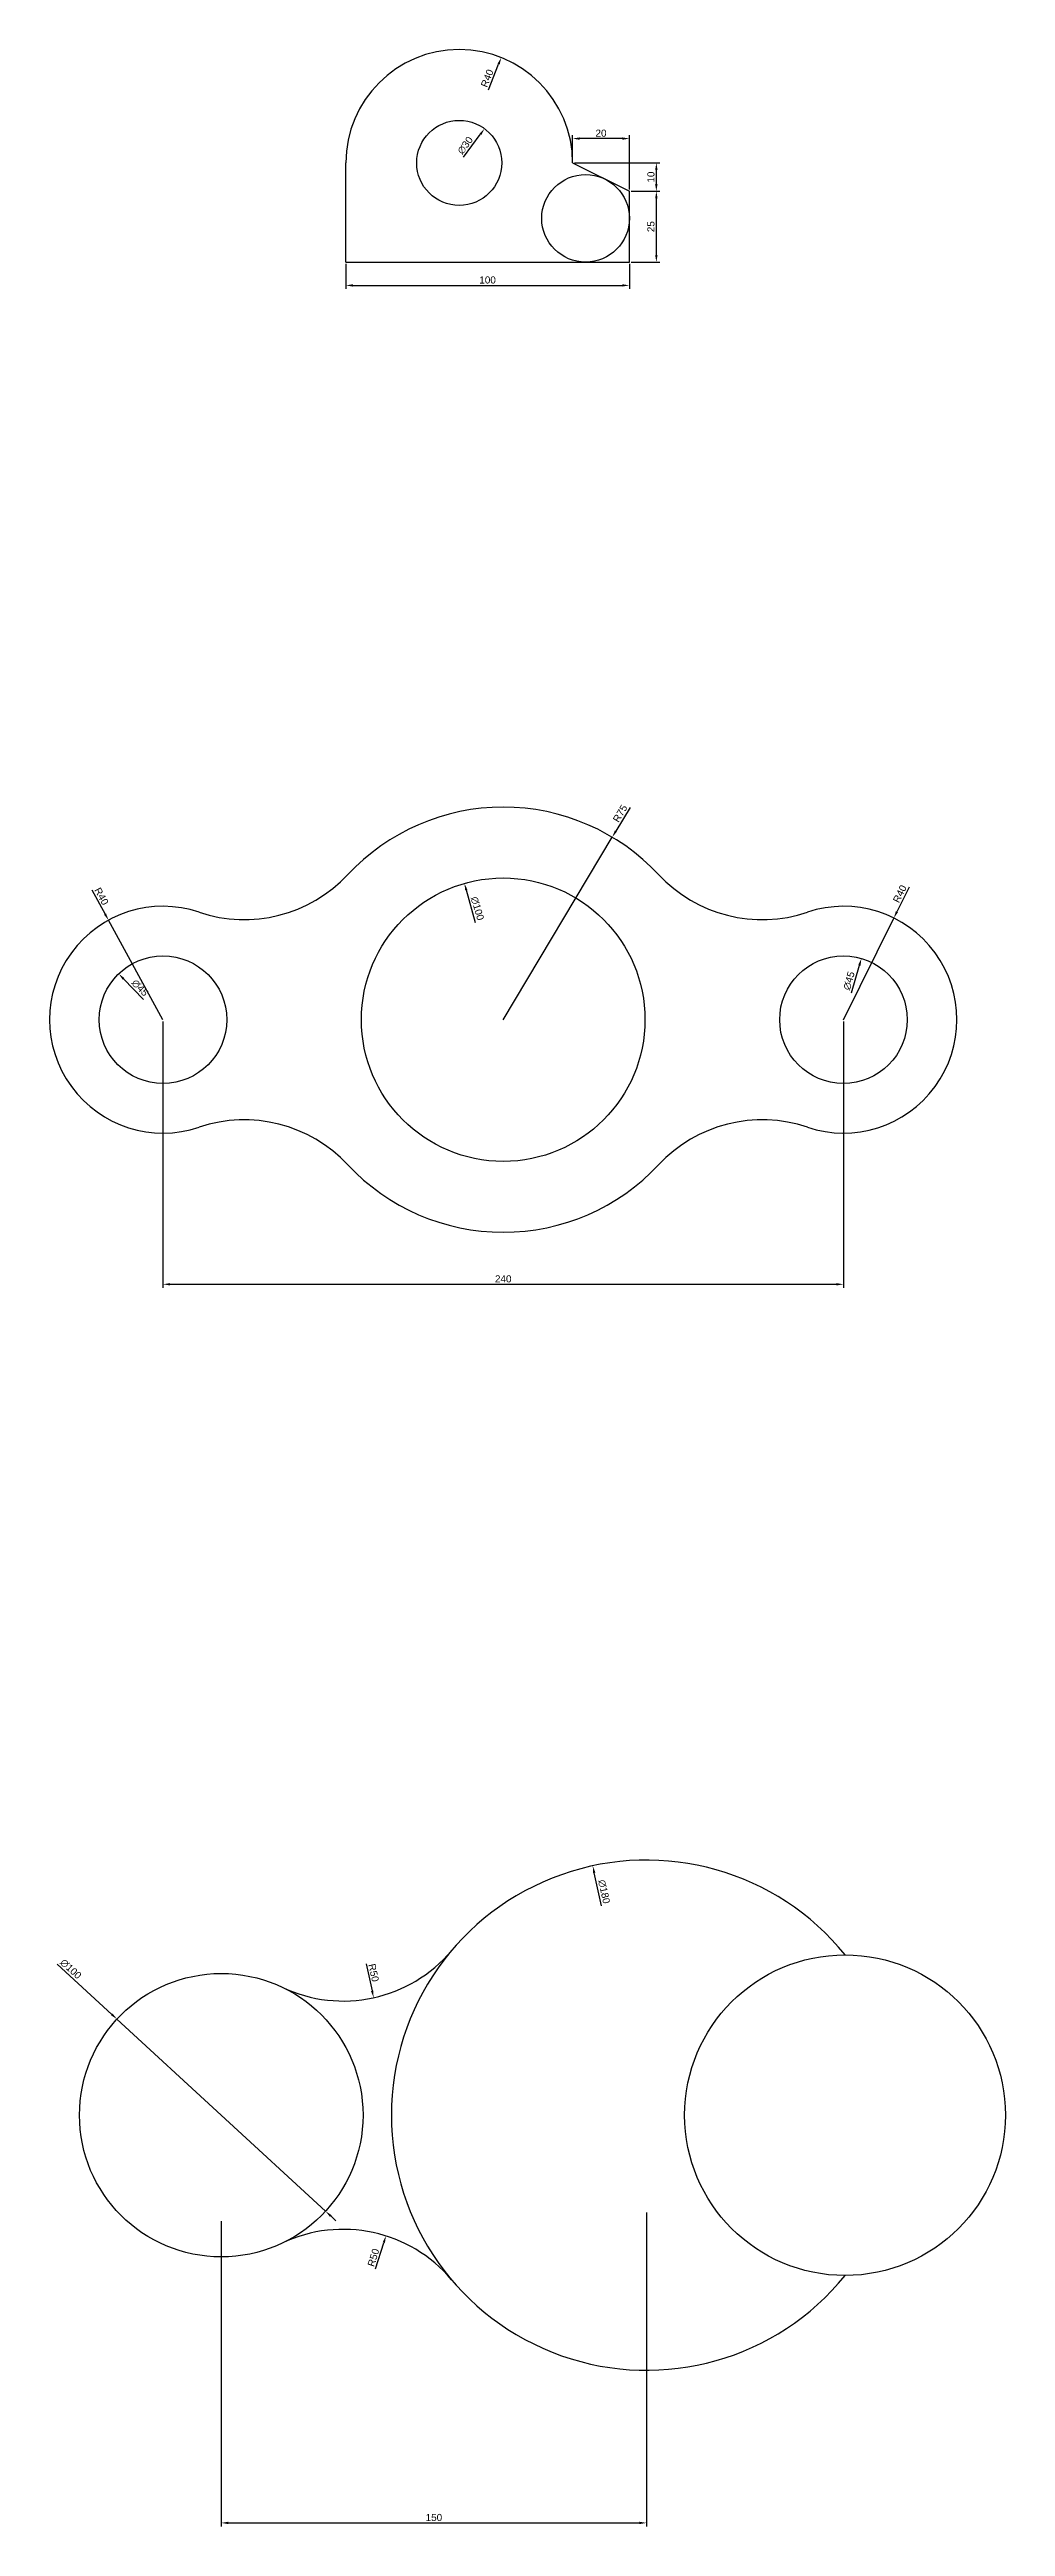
# Model space of a CAD drawing. Header units: millimetres. Extents: x 826 to 2271, y 487 to 1389.
# Drawn here: x 1934 to 2271, y 506 to 1380 of the extents above; entities that cross this region are included whole.
import ezdxf

# ---------------------------------------------------------------- set-up
doc = ezdxf.new("R2010")
doc.units = ezdxf.units.MM
doc.styles.get("Standard").update_dxf_attribs({"font": 'arial.ttf'})
doc.dimstyles.new('ISO-25', dxfattribs={"dimtxt": 2.5, "dimasz": 2.5, "dimexe": 1.25, "dimexo": 0.625, "dimtad": 1, "dimtxsty": 'Standard', "dimcen": 2.5, "dimadec": 0, "dimazin": 0, "dimtfac": 1, "dimtmove": 0, "dimatfit": 3, "dimfxl": 1, "dimarcsym": 0})

msp = doc.modelspace()

# ---------------------------------------------------------------- blocks, each defined once
blk = doc.blocks.new('*D25')
at = {"color": 0, "lineweight": -2, "transparency": 16777216}
for p, q in [((1936.97, 704.47), (1956.25, 686.71)), ((2031.64, 617.26), (1958.09, 685.01)), ((2033.48, 615.57), (2035.31, 613.87))]:
    blk.add_line(p, q, dxfattribs=at)
at = {"color": 0, "transparency": 16777216}
for points in [[(1956.53, 687.01), (1955.97, 686.4), (1958.09, 685.01)], [(2033.76, 615.87), (2033.19, 615.26), (2031.64, 617.26)]]:
    blk.add_solid(points, dxfattribs=at)
at = {"layer": 'Defpoints', "color": 0, "transparency": 16777216}
for p in [(1958.09, 685.01), (2031.64, 617.26)]:
    blk.add_point(p, dxfattribs=at)
at = {"color": 0, "transparency": 16777216, "insert": (1941.79, 702.7), "char_height": 2.5, "attachment_point": 5, "rotation": 317.34926}
blk.add_mtext('∅100', dxfattribs=at)
blk = doc.blocks.new('*D27')
at = {"color": 0, "lineweight": -2, "transparency": 16777216}
blk.add_line((2045.98, 704.52), (2048.07, 695.03), dxfattribs=at)
at = {"color": 0, "transparency": 16777216}
blk.add_solid([(2048.47, 695.12), (2047.66, 694.94), (2048.6, 692.59)], dxfattribs=at)
at = {"layer": 'Defpoints', "color": 0, "transparency": 16777216}
for p in [(2037.86, 741.42), (2048.6, 692.59)]:
    blk.add_point(p, dxfattribs=at)
at = {"color": 0, "transparency": 16777216, "insert": (2048.61, 701.4), "char_height": 2.5, "attachment_point": 5, "rotation": 282.40433}
blk.add_mtext('R50', dxfattribs=at)
blk = doc.blocks.new('*D28')
at = {"color": 0, "lineweight": -2, "transparency": 16777216}
blk.add_line((2049.26, 596.88), (2052.19, 606.14), dxfattribs=at)
at = {"color": 0, "transparency": 16777216}
blk.add_solid([(2051.79, 606.27), (2052.59, 606.01), (2052.94, 608.52)], dxfattribs=at)
at = {"layer": 'Defpoints', "color": 0, "transparency": 16777216}
for p in [(2052.94, 608.52), (2037.86, 560.85)]:
    blk.add_point(p, dxfattribs=at)
at = {"color": 0, "transparency": 16777216, "insert": (2048.53, 600.89), "char_height": 2.5, "attachment_point": 5, "rotation": 72.4447}
blk.add_mtext('R50', dxfattribs=at)
blk = doc.blocks.new('*D29')
at = {"color": 0, "lineweight": -2, "transparency": 16777216}
blk.add_line((2128.93, 724.95), (2126.4, 736.67), dxfattribs=at)
at = {"color": 0, "transparency": 16777216}
blk.add_solid([(2126.81, 736.75), (2126, 736.58), (2125.88, 739.11)], dxfattribs=at)
at = {"layer": 'Defpoints', "color": 0, "transparency": 16777216}
for p in [(2125.88, 739.11), (2163.85, 563.16)]:
    blk.add_point(p, dxfattribs=at)
at = {"color": 0, "transparency": 16777216, "insert": (2129.86, 730), "char_height": 2.5, "attachment_point": 5, "rotation": 282.17852}
blk.add_mtext('∅180', dxfattribs=at)
blk = doc.blocks.new('*D30')
at = {"color": 0, "lineweight": -2, "transparency": 16777216}
for p, q in [((1994.86, 613.76), (1994.86, 506.02)), ((2144.86, 616.78), (2144.86, 506.02)), ((1997.36, 507.27), (2142.36, 507.27))]:
    blk.add_line(p, q, dxfattribs=at)
at = {"color": 0, "transparency": 16777216}
for points in [[(1997.36, 507.69), (1997.36, 506.86), (1994.86, 507.27)], [(2142.36, 507.69), (2142.36, 506.86), (2144.86, 507.27)]]:
    blk.add_solid(points, dxfattribs=at)
at = {"layer": 'Defpoints', "color": 0, "transparency": 16777216}
for p in [(1994.86, 614.39), (2144.86, 617.4), (2144.86, 507.27)]:
    blk.add_point(p, dxfattribs=at)
at = {"color": 0, "transparency": 16777216, "insert": (2069.86, 509.18), "char_height": 2.5, "attachment_point": 5}
blk.add_mtext('150', dxfattribs=at)
blk = doc.blocks.new('*D45')
at = {"color": 0, "lineweight": -2, "transparency": 16777216}
for p, q in [((2038.79, 1304.31), (2038.79, 1295.47)), ((2138.79, 1304.31), (2138.79, 1295.47)), ((2041.29, 1296.72), (2136.29, 1296.72))]:
    blk.add_line(p, q, dxfattribs=at)
at = {"color": 0, "transparency": 16777216}
for points in [[(2041.29, 1297.14), (2041.29, 1296.3), (2038.79, 1296.72)], [(2136.29, 1297.14), (2136.29, 1296.3), (2138.79, 1296.72)]]:
    blk.add_solid(points, dxfattribs=at)
at = {"layer": 'Defpoints', "color": 0, "transparency": 16777216}
for p in [(2038.79, 1304.94), (2138.79, 1304.94), (2138.79, 1296.72)]:
    blk.add_point(p, dxfattribs=at)
at = {"color": 0, "transparency": 16777216, "insert": (2088.79, 1298.62), "char_height": 2.5, "attachment_point": 5}
blk.add_mtext('100', dxfattribs=at)
blk = doc.blocks.new('*D46')
at = {"color": 0, "lineweight": -2, "transparency": 16777216}
for p, q in [((2139.42, 1329.94), (2149.56, 1329.94)), ((2148.31, 1307.44), (2148.31, 1327.44)), ((2139.42, 1304.94), (2149.56, 1304.94))]:
    blk.add_line(p, q, dxfattribs=at)
at = {"color": 0, "transparency": 16777216}
for points in [[(2147.89, 1327.44), (2148.73, 1327.44), (2148.31, 1329.94)], [(2147.89, 1307.44), (2148.73, 1307.44), (2148.31, 1304.94)]]:
    blk.add_solid(points, dxfattribs=at)
at = {"layer": 'Defpoints', "color": 0, "transparency": 16777216}
for p in [(2138.79, 1329.94), (2148.31, 1329.94), (2138.79, 1304.94)]:
    blk.add_point(p, dxfattribs=at)
at = {"color": 0, "transparency": 16777216, "insert": (2146.41, 1317.44), "char_height": 2.5, "attachment_point": 5, "rotation": 90}
blk.add_mtext('25', dxfattribs=at)
blk = doc.blocks.new('*D47')
at = {"color": 0, "lineweight": -2, "transparency": 16777216}
for p, q in [((2119.42, 1339.94), (2149.56, 1339.94)), ((2148.31, 1332.44), (2148.31, 1337.44)), ((2139.42, 1329.94), (2149.56, 1329.94))]:
    blk.add_line(p, q, dxfattribs=at)
at = {"color": 0, "transparency": 16777216}
for points in [[(2147.89, 1337.44), (2148.73, 1337.44), (2148.31, 1339.94)], [(2147.89, 1332.44), (2148.73, 1332.44), (2148.31, 1329.94)]]:
    blk.add_solid(points, dxfattribs=at)
at = {"layer": 'Defpoints', "color": 0, "transparency": 16777216}
for p in [(2118.79, 1339.94), (2148.31, 1339.94), (2138.79, 1329.94)]:
    blk.add_point(p, dxfattribs=at)
at = {"color": 0, "transparency": 16777216, "insert": (2146.41, 1334.94), "char_height": 2.5, "attachment_point": 5, "rotation": 90}
blk.add_mtext('10', dxfattribs=at)
blk = doc.blocks.new('*D44')
at = {"color": 0, "lineweight": -2, "transparency": 16777216}
for p, q in [((2118.79, 1340.56), (2118.79, 1349.77)), ((2136.29, 1348.52), (2121.29, 1348.52)), ((2138.79, 1330.56), (2138.79, 1349.77))]:
    blk.add_line(p, q, dxfattribs=at)
at = {"color": 0, "transparency": 16777216}
for points in [[(2121.29, 1348.94), (2121.29, 1348.1), (2118.79, 1348.52)], [(2136.29, 1348.94), (2136.29, 1348.1), (2138.79, 1348.52)]]:
    blk.add_solid(points, dxfattribs=at)
at = {"layer": 'Defpoints', "color": 0, "transparency": 16777216}
for p in [(2118.79, 1348.52), (2118.79, 1339.94), (2138.79, 1329.94)]:
    blk.add_point(p, dxfattribs=at)
at = {"color": 0, "transparency": 16777216, "insert": (2128.79, 1350.42), "char_height": 2.5, "attachment_point": 5}
blk.add_mtext('20', dxfattribs=at)
blk = doc.blocks.new('*D48')
at = {"color": 0, "lineweight": -2, "transparency": 16777216}
blk.add_line((2089.08, 1365.75), (2092.68, 1374.77), dxfattribs=at)
at = {"color": 0, "transparency": 16777216}
blk.add_solid([(2092.29, 1374.93), (2093.06, 1374.62), (2093.6, 1377.1)], dxfattribs=at)
at = {"layer": 'Defpoints', "color": 0, "transparency": 16777216}
for p in [(2093.6, 1377.1), (2078.79, 1339.94)]:
    blk.add_point(p, dxfattribs=at)
at = {"color": 0, "transparency": 16777216, "insert": (2088.65, 1369.8), "char_height": 2.5, "attachment_point": 5, "rotation": 68.27333}
blk.add_mtext('R40', dxfattribs=at)
blk = doc.blocks.new('*D49')
at = {"color": 0, "lineweight": -2, "transparency": 16777216}
blk.add_line((2080.26, 1341.91), (2086.23, 1349.99), dxfattribs=at)
at = {"color": 0, "transparency": 16777216}
blk.add_solid([(2085.89, 1350.24), (2086.56, 1349.74), (2087.71, 1352)], dxfattribs=at)
at = {"layer": 'Defpoints', "color": 0, "transparency": 16777216}
for p in [(2087.71, 1352), (2069.87, 1327.88)]:
    blk.add_point(p, dxfattribs=at)
at = {"color": 0, "transparency": 16777216, "insert": (2080.91, 1346.12), "char_height": 2.5, "attachment_point": 5, "rotation": 53.51213}
blk.add_mtext('∅30', dxfattribs=at)
blk = doc.blocks.new('*D50')
at = {"color": 0, "lineweight": -2, "transparency": 16777216}
blk.add_line((1967.41, 1044.79), (1960.42, 1052.04), dxfattribs=at)
at = {"color": 0, "transparency": 16777216}
blk.add_solid([(1960.72, 1052.33), (1960.12, 1051.75), (1958.69, 1053.84)], dxfattribs=at)
at = {"layer": 'Defpoints', "color": 0, "transparency": 16777216}
for p in [(1958.69, 1053.84), (1989.93, 1021.45)]:
    blk.add_point(p, dxfattribs=at)
at = {"color": 0, "transparency": 16777216, "insert": (1966.2, 1048.88), "char_height": 2.5, "attachment_point": 5, "rotation": 313.96604}
blk.add_mtext('∅45', dxfattribs=at)
blk = doc.blocks.new('*D51')
at = {"color": 0, "lineweight": -2, "transparency": 16777216}
for p, q in [((1949.22, 1083.44), (1953.89, 1074.92)), ((1974.31, 1037.64), (1955.09, 1072.73))]:
    blk.add_line(p, q, dxfattribs=at)
at = {"color": 0, "transparency": 16777216}
blk.add_solid([(1954.25, 1075.12), (1953.52, 1074.72), (1955.09, 1072.73)], dxfattribs=at)
at = {"layer": 'Defpoints', "color": 0, "transparency": 16777216}
for p in [(1955.09, 1072.73), (1974.31, 1037.64)]:
    blk.add_point(p, dxfattribs=at)
at = {"color": 0, "transparency": 16777216, "insert": (1952.62, 1081.19), "char_height": 2.5, "attachment_point": 5, "rotation": 298.71443}
blk.add_mtext('R40', dxfattribs=at)
blk = doc.blocks.new('*D53')
at = {"color": 0, "lineweight": -2, "transparency": 16777216}
blk.add_line((2084.58, 1071.8), (2081.3, 1083.33), dxfattribs=at)
at = {"color": 0, "transparency": 16777216}
blk.add_solid([(2081.7, 1083.44), (2080.9, 1083.22), (2080.62, 1085.73)], dxfattribs=at)
at = {"layer": 'Defpoints', "color": 0, "transparency": 16777216}
for p in [(2080.62, 1085.73), (2107.99, 989.55)]:
    blk.add_point(p, dxfattribs=at)
at = {"color": 0, "transparency": 16777216, "insert": (2085.18, 1076.9), "char_height": 2.5, "attachment_point": 5, "rotation": 285.88764}
blk.add_mtext('∅100', dxfattribs=at)
blk = doc.blocks.new('*D54')
at = {"color": 0, "lineweight": -2, "transparency": 16777216}
blk.add_line((2217.1, 1047.17), (2219.93, 1056.84), dxfattribs=at)
at = {"color": 0, "transparency": 16777216}
blk.add_solid([(2219.53, 1056.96), (2220.33, 1056.72), (2220.63, 1059.24)], dxfattribs=at)
at = {"layer": 'Defpoints', "color": 0, "transparency": 16777216}
for p in [(2220.63, 1059.24), (2207.98, 1016.05)]:
    blk.add_point(p, dxfattribs=at)
at = {"color": 0, "transparency": 16777216, "insert": (2216.27, 1051.36), "char_height": 2.5, "attachment_point": 5, "rotation": 73.67611}
blk.add_mtext('∅45', dxfattribs=at)
blk = doc.blocks.new('*D55')
at = {"color": 0, "lineweight": -2, "transparency": 16777216}
for p, q in [((2237.48, 1084.44), (2233.17, 1075.73)), ((2214.31, 1037.64), (2232.06, 1073.49))]:
    blk.add_line(p, q, dxfattribs=at)
at = {"color": 0, "transparency": 16777216}
blk.add_solid([(2232.79, 1075.92), (2233.54, 1075.55), (2232.06, 1073.49)], dxfattribs=at)
at = {"layer": 'Defpoints', "color": 0, "transparency": 16777216}
for p in [(2232.06, 1073.49), (2214.31, 1037.64)]:
    blk.add_point(p, dxfattribs=at)
at = {"color": 0, "transparency": 16777216, "insert": (2234.17, 1082.05), "char_height": 2.5, "attachment_point": 5, "rotation": 63.65586}
blk.add_mtext('R40', dxfattribs=at)
blk = doc.blocks.new('*D56')
at = {"color": 0, "lineweight": -2, "transparency": 16777216}
for p, q in [((2139.03, 1112.55), (2134.03, 1104.19)), ((2094.31, 1037.64), (2132.75, 1102.04))]:
    blk.add_line(p, q, dxfattribs=at)
at = {"color": 0, "transparency": 16777216}
blk.add_solid([(2133.68, 1104.4), (2134.39, 1103.97), (2132.75, 1102.04)], dxfattribs=at)
at = {"layer": 'Defpoints', "color": 0, "transparency": 16777216}
for p in [(2132.75, 1102.04), (2094.31, 1037.64)]:
    blk.add_point(p, dxfattribs=at)
at = {"color": 0, "transparency": 16777216, "insert": (2135.54, 1110.41), "char_height": 2.5, "attachment_point": 5, "rotation": 59.16072}
blk.add_mtext('R75', dxfattribs=at)
blk = doc.blocks.new('*D57')
at = {"color": 0, "lineweight": -2, "transparency": 16777216}
for p, q in [((1974.31, 1037.02), (1974.31, 943.04)), ((2214.31, 1037.02), (2214.31, 943.04)), ((1976.81, 944.29), (2211.81, 944.29))]:
    blk.add_line(p, q, dxfattribs=at)
at = {"color": 0, "transparency": 16777216}
for points in [[(1976.81, 944.71), (1976.81, 943.87), (1974.31, 944.29)], [(2211.81, 944.71), (2211.81, 943.87), (2214.31, 944.29)]]:
    blk.add_solid(points, dxfattribs=at)
at = {"layer": 'Defpoints', "color": 0, "transparency": 16777216}
for p in [(1974.31, 1037.64), (2214.31, 1037.64), (2214.31, 944.29)]:
    blk.add_point(p, dxfattribs=at)
at = {"color": 0, "transparency": 16777216, "insert": (2094.31, 946.19), "char_height": 2.5, "attachment_point": 5}
blk.add_mtext('240', dxfattribs=at)

# ---------------------------------------------------------------- dimensions: what is measured, and where the dimension line sits
at = {"color": 2}
for center, mpoint, picture, middle in [((2078.794, 1339.939), (2093.602, 1377.097), '*D48', (2090.415, 1369.101)), ((2037.862, 741.418), (2048.602, 692.586), '*D27', (2046.753, 700.992)), ((2037.862, 560.853), (2052.943, 608.524), '*D28', (2050.347, 600.317))]:
    dim = msp.add_radius_dim(center=center, mpoint=mpoint, dimstyle='ISO-25', dxfattribs=at)
    dim.commit()
    dim.dimension.update_dxf_attribs({"geometry": picture, "text_midpoint": middle, "dimtype": 164})
for p1, p2, picture, middle in [((2069.875, 1327.879), (2087.714, 1351.998), '*D49', (2082.498, 1344.946)), ((2107.994, 989.554), (2080.618, 1085.735), '*D53', (2083.285, 1076.364)), ((2207.982, 1016.052), (2220.63, 1059.237), '*D54', (2218.161, 1050.807)), ((1989.926, 1021.45), (1958.686, 1053.839), '*D50', (1964.785, 1047.516)), ((2163.848, 563.161), (2125.875, 739.11), '*D29', (2127.931, 729.587)), ((2031.637, 617.259), (1958.087, 685.012), '*D25', (1940.454, 701.254))]:
    dim = msp.add_diameter_dim_2p(p1=p1, p2=p2, dimstyle='ISO-25', dxfattribs=at)
    dim.commit()
    dim.dimension.update_dxf_attribs({"geometry": picture, "text_midpoint": middle, "dimtype": 163})
for base, p1, p2, picture, middle in [((2118.794, 1348.52), (2138.794, 1329.939), (2118.794, 1339.939), '*D44', (2128.794, 1350.421)), ((2138.794, 1296.719), (2038.794, 1304.939), (2138.794, 1304.939), '*D45', (2088.794, 1298.62)), ((2214.306, 944.291), (1974.306, 1037.645), (2214.306, 1037.645), '*D57', (2094.306, 946.193)), ((2144.862, 507.274), (1994.862, 614.386), (2144.862, 617.403), '*D30', (2069.862, 509.175))]:
    dim = msp.add_linear_dim(base=base, p1=p1, p2=p2, dimstyle='ISO-25', dxfattribs=at)
    dim.commit()
    dim.dimension.update_dxf_attribs({"geometry": picture, "text_midpoint": middle})
for base, p1, p2, picture, middle in [((2148.309, 1339.939), (2138.794, 1329.939), (2118.794, 1339.939), '*D47', (2146.407, 1334.939)), ((2148.309, 1329.939), (2138.794, 1304.939), (2138.794, 1329.939), '*D46', (2146.407, 1317.439))]:
    dim = msp.add_linear_dim(base=base, p1=p1, p2=p2, angle=90, dimstyle='ISO-25', dxfattribs=at)
    dim.commit()
    dim.dimension.update_dxf_attribs({"geometry": picture, "text_midpoint": middle})
for center, mpoint, picture, middle in [((2094.306, 1037.645), (2132.753, 1102.04), '*D56', (2135.545, 1110.415)), ((1974.306, 1037.645), (1955.088, 1072.726), '*D51', (1952.62, 1081.188)), ((2214.306, 1037.645), (2232.056, 1073.49), '*D55', (2234.172, 1082.048))]:
    dim = msp.add_radius_dim(center=center, mpoint=mpoint, dimstyle='ISO-25', dxfattribs=at)
    dim.commit()
    dim.dimension.update_dxf_attribs({"geometry": picture, "text_midpoint": middle})

# ---------------------------------------------------------------- linework, layer by layer
for p, q in [((2038.794, 1304.939), (2038.794, 1339.939)), ((2118.794, 1339.939), (2138.794, 1329.939)), ((2138.794, 1304.939), (2138.794, 1329.939)), ((2038.794, 1304.939), (2138.794, 1304.939))]:
    msp.add_line(p, q)
for centre, radius in [((2078.794, 1339.939), 15), ((2123.343, 1320.389), 15.451), ((2094.306, 1037.645), 50), ((1974.306, 1037.645), 22.5), ((2214.306, 1037.645), 22.5), ((1994.862, 651.135), 50), ((2214.862, 651.135), 56.569)]:
    msp.add_circle(centre, radius)
for centre, radius, start, end in [((2078.794, 1339.939), 40, 0, 180), ((2094.306, 1037.645), 75, 43.043699, 136.956301), ((2002.952, 1122.964), 50, 251.440636, 316.956301), ((2185.66, 1122.964), 50, 223.043699, 288.559364), ((1974.306, 1037.645), 40, 71.440636, 288.559364), ((2214.306, 1037.645), 40, 251.440636, 108.559364), ((2002.952, 952.325), 50, 43.043699, 108.559364), ((2185.66, 952.325), 50, 71.440636, 136.956301), ((2094.306, 1037.645), 75, 223.043699, 316.956301), ((2144.862, 651.135), 90, 38.942441, 321.057559), ((2037.862, 741.418), 50, 244.53244, 319.843488), ((2037.862, 560.853), 50, 40.156512, 115.46756)]:
    msp.add_arc(centre, radius, start, end)

msp.set_redraw_order([(e.dxf.handle, doc.entitydb.next_handle()) for e in msp.query("TEXT MTEXT ATTDEF DIMENSION ARC_DIMENSION")])  # texts and dimensions are drawn at this point

doc.saveas('drawing.dxf')
